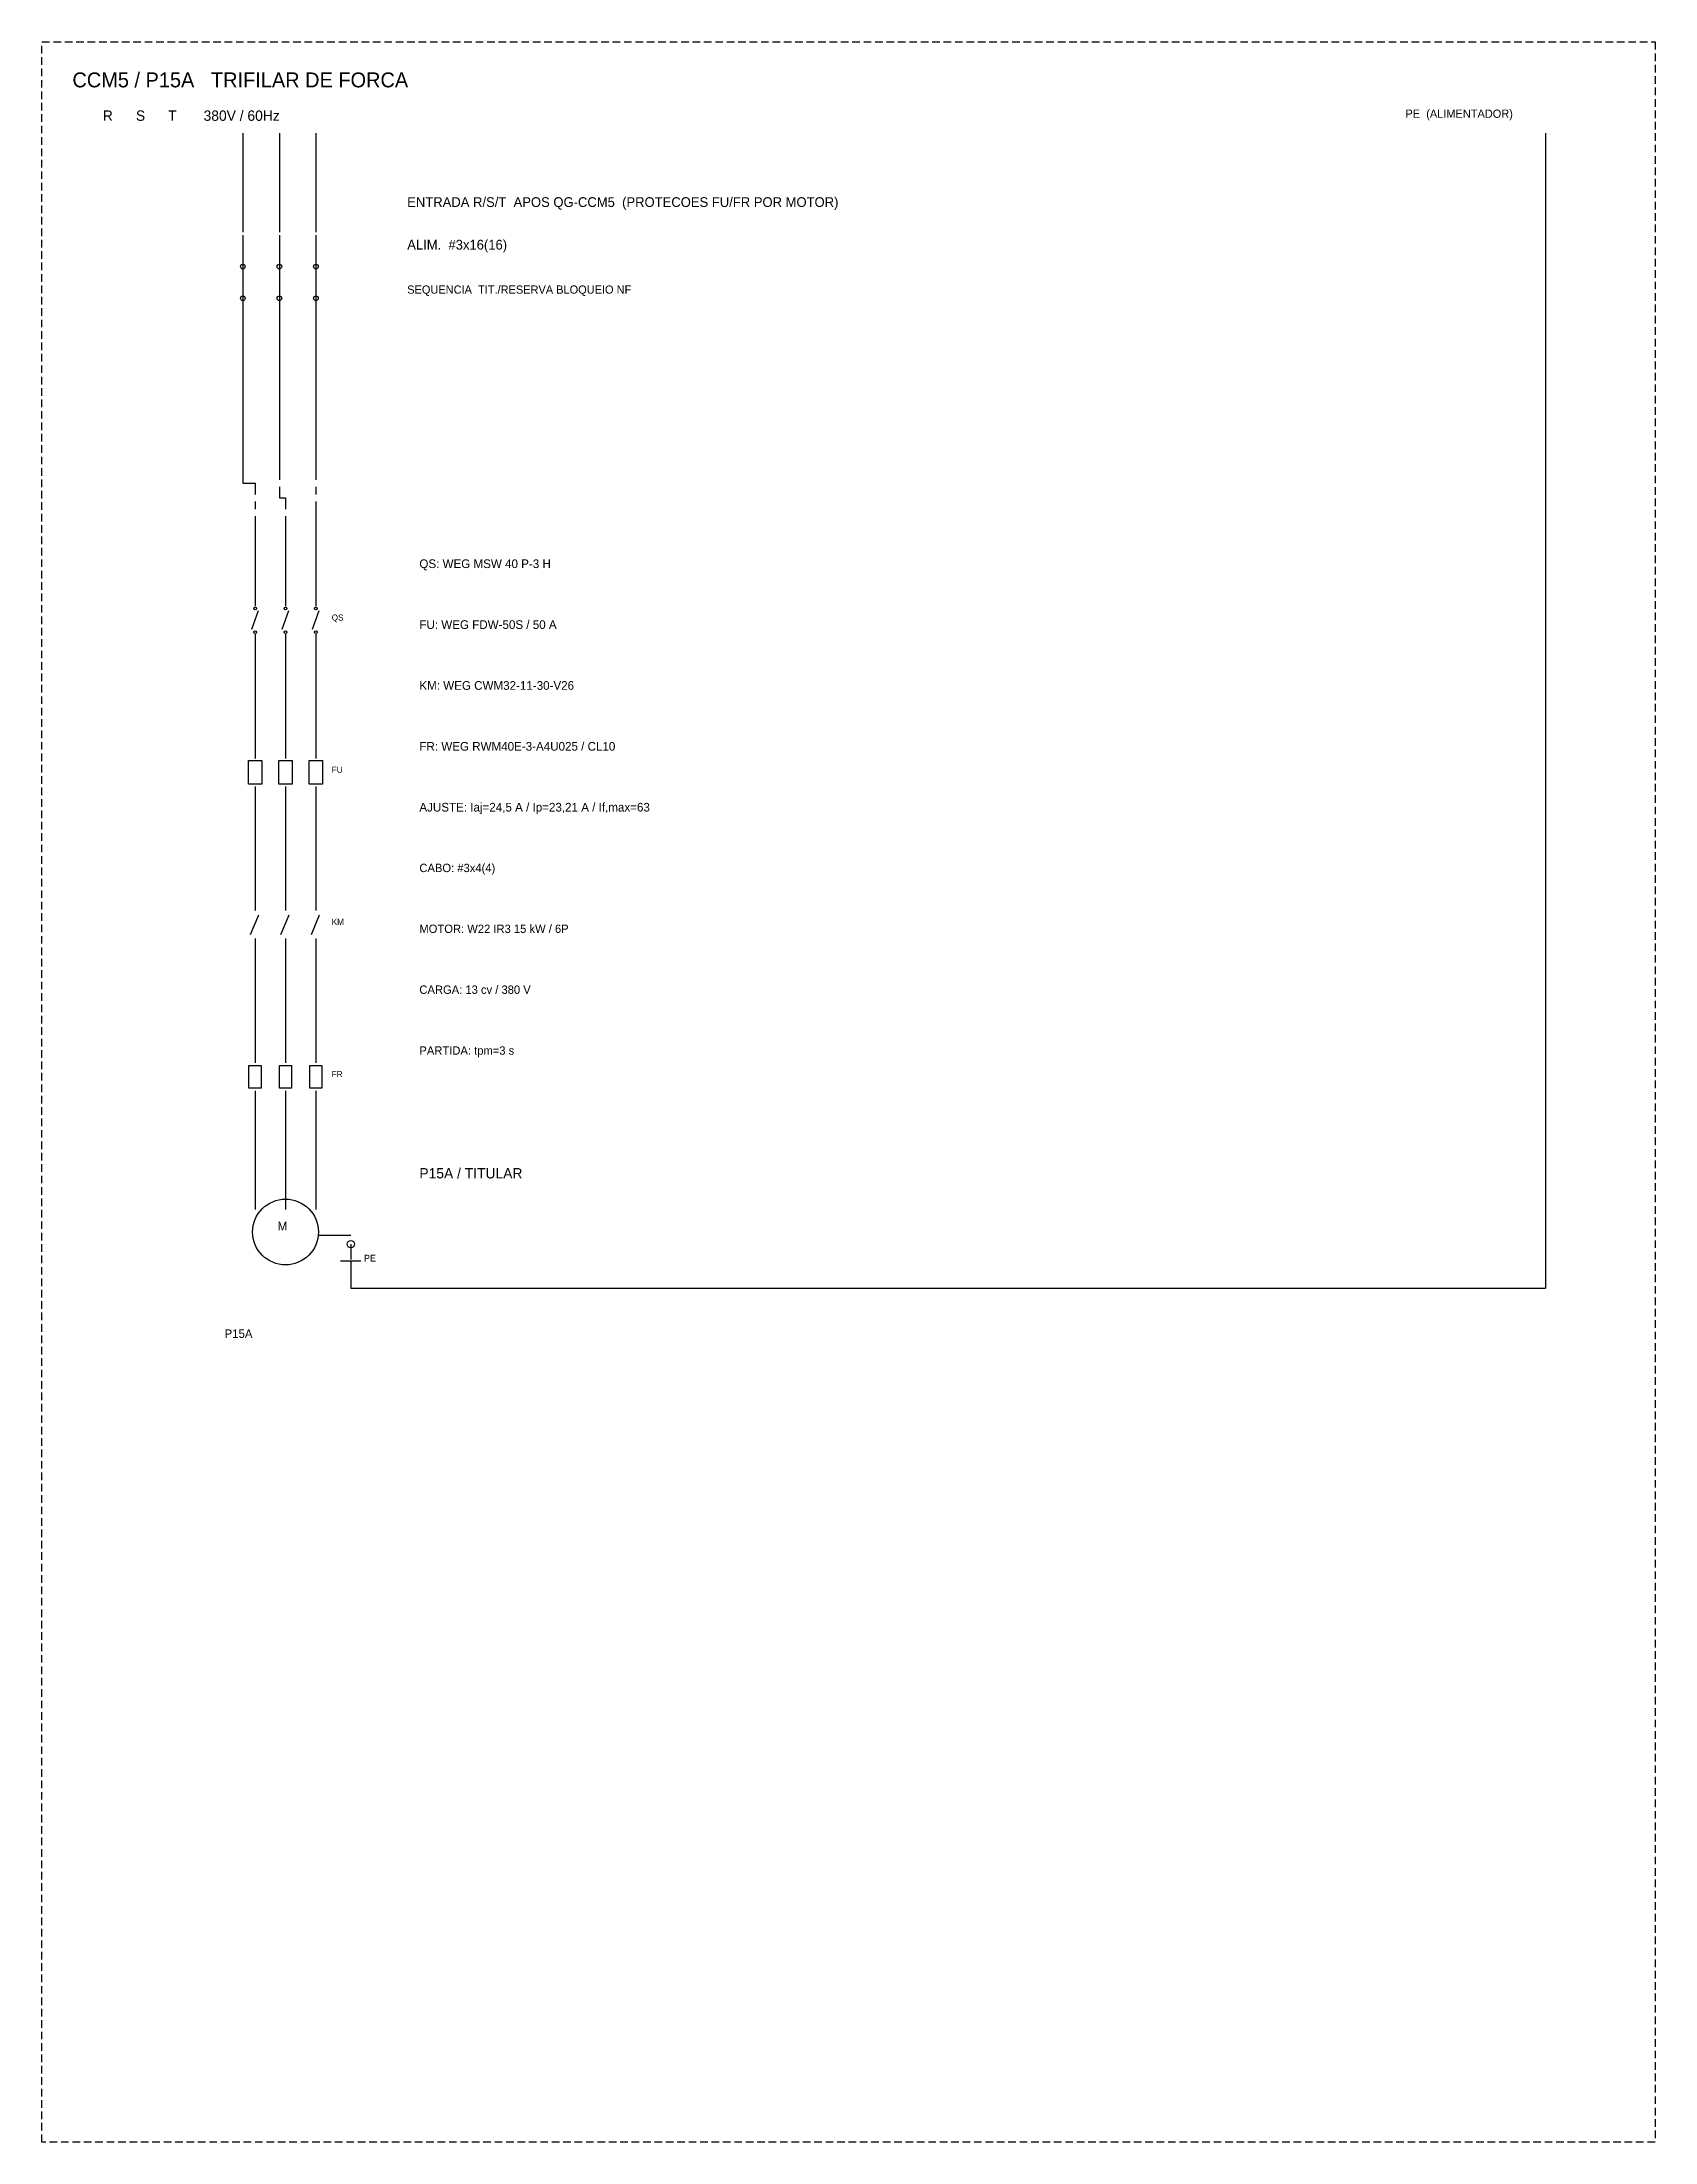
# Model space of a CAD drawing. Extents: x -646 to 641, y -554 to 322.
# Drawn here: x -41.8 to 11.2, y -469 to -400 of the extents above; entities that cross this region are included whole.
import ezdxf

# ---------------------------------------------------------------- set-up
doc = ezdxf.new("R2010")
doc.units = 0
doc.header["$MEASUREMENT"] = 0
doc.linetypes.add('HIDDEN', pattern=[0.375, 0.25, -0.125])
doc.layers.add('_ELT_UNIFILAR_PROC_TEXTO', color=1, linetype='Continuous')
doc.layers.add('ELET_TRIFILAR_TEXTO', color=4, linetype='Continuous')
doc.layers.add('ELET_TRIFILAR_DESENHO', color=5, linetype='Continuous', plot=False)

msp = doc.modelspace()

# ---------------------------------------------------------------- texts
at = {"layer": '_ELT_UNIFILAR_PROC_TEXTO', "attachment_point": 1}
for s, insert, char_height in [('P15A / TITULAR', (-29.4, -437), 0.34), ('P15A', (-35.8, -442.3), 0.28)]:
    msp.add_mtext(s, dxfattribs=dict(at, insert=insert, char_height=char_height))
at = {"layer": 'ELET_TRIFILAR_TEXTO', "attachment_point": 1}
for s, insert, char_height in [('CCM5 / P15A   TRIFILAR DE FORCA', (-40.8, -401), 0.49), ('R      S      T       380V / 60Hz', (-39.8, -402.25), 0.34), ('PE  (ALIMENTADOR)', (3, -402.22), 0.27), ('ENTRADA R/S/T  APOS QG-CCM5  (PROTECOES FU/FR POR MOTOR)', (-29.8, -405.1), 0.32), ('ALIM.  #3x16(16)', (-29.8, -406.5), 0.32), ('SEQUENCIA  TIT./RESERVA BLOQUEIO NF', (-29.8, -408), 0.27), ('QS: WEG MSW 40 P-3 H', (-29.4, -417), 0.285), ('QS', (-32.28, -418.81), 0.2), ('FU: WEG FDW-50S / 50 A', (-29.4, -419), 0.285), ('KM: WEG CWM32-11-30-V26', (-29.4, -421), 0.285), ('FR: WEG RWM40E-3-A4U025 / CL10', (-29.4, -423), 0.285), ('FU', (-32.28, -423.81), 0.2), ('AJUSTE: Iaj=24,5 A / Ip=23,21 A / If,max=63', (-29.4, -425), 0.285), ('CABO: #3x4(4)', (-29.4, -427), 0.275), ('KM', (-32.28, -428.81), 0.2), ('MOTOR: W22 IR3 15 kW / 6P', (-29.4, -429), 0.275), ('CARGA: 13 cv / 380 V', (-29.4, -431), 0.275), ('PARTIDA: tpm=3 s', (-29.4, -433), 0.275), ('FR', (-32.28, -433.81), 0.2), ('M', (-34.06, -438.76), 0.29), ('PE', (-31.22, -439.85), 0.22)]:
    msp.add_mtext(s, dxfattribs=dict(at, insert=insert, char_height=char_height))

# ---------------------------------------------------------------- linework, layer by layer
at = {"layer": 'ELET_TRIFILAR_DESENHO'}
for p, q in [((-35.2, -403), (-35.2, -406.25)), ((-34, -403), (-34, -406.25)), ((-32.8, -403), (-32.8, -406.25)), ((7.6, -403), (7.6, -440.95)), ((-35.2, -406.35), (-35.2, -407.29)), ((-34, -406.35), (-34, -407.29)), ((-32.8, -406.35), (-32.8, -407.29)), ((-35.2, -407.29), (-35.2, -408.51)), ((-34, -407.29), (-34, -408.51)), ((-32.8, -407.29), (-32.8, -408.51)), ((-35.2, -408.51), (-35.2, -409.45)), ((-34, -408.51), (-34, -409.45)), ((-32.8, -408.51), (-32.8, -409.45)), ((-35.2, -409.45), (-35.2, -414.5)), ((-34, -409.45), (-34, -414.385)), ((-32.8, -409.45), (-32.8, -414.385)), ((-35.2, -414.5), (-34.8, -414.5)), ((-34.8, -414.5), (-34.8, -414.865)), ((-34, -414.615), (-34, -414.98)), ((-32.8, -414.615), (-32.8, -414.865)), ((-34.8, -415.095), (-34.8, -415.345)), ((-34, -414.98), (-33.8, -414.98)), ((-33.8, -414.98), (-33.8, -415.345)), ((-32.8, -415.095), (-32.8, -415.46)), ((-34.8, -415.575), (-34.8, -416.4)), ((-33.8, -415.575), (-33.8, -416.4)), ((-32.8, -415.46), (-32.8, -415.46)), ((-32.8, -415.46), (-32.8, -416.4)), ((-34.8, -416.4), (-34.8, -417.68)), ((-33.8, -416.4), (-33.8, -417.68)), ((-32.8, -416.4), (-32.8, -417.68)), ((-34.8, -417.68), (-34.8, -418.54)), ((-33.8, -417.68), (-33.8, -418.54)), ((-32.8, -417.68), (-32.8, -418.54)), ((-34.91, -419.29), (-34.69, -418.68)), ((-33.91, -419.29), (-33.69, -418.68)), ((-32.91, -419.29), (-32.69, -418.68)), ((-34.8, -419.46), (-34.8, -420.32)), ((-33.8, -419.46), (-33.8, -420.32)), ((-32.8, -419.46), (-32.8, -420.32)), ((-34.8, -420.32), (-34.8, -422.68)), ((-33.8, -420.32), (-33.8, -422.68)), ((-32.8, -420.32), (-32.8, -422.68)), ((-34.8, -422.68), (-34.8, -423.54)), ((-33.8, -422.68), (-33.8, -423.54)), ((-32.8, -422.68), (-32.8, -423.54)), ((-34.8, -424.46), (-34.8, -425.32)), ((-33.8, -424.46), (-33.8, -425.32)), ((-32.8, -424.46), (-32.8, -425.32)), ((-34.8, -425.32), (-34.8, -427.68)), ((-33.8, -425.32), (-33.8, -427.68)), ((-32.8, -425.32), (-32.8, -427.68)), ((-34.8, -427.68), (-34.8, -428.54)), ((-33.8, -427.68), (-33.8, -428.54)), ((-32.8, -427.68), (-32.8, -428.54)), ((-34.95, -429.33), (-34.68, -428.68)), ((-33.95, -429.33), (-33.68, -428.68)), ((-32.95, -429.33), (-32.68, -428.68)), ((-34.8, -429.46), (-34.8, -430.32)), ((-33.8, -429.46), (-33.8, -430.32)), ((-32.8, -429.46), (-32.8, -430.32)), ((-34.8, -430.32), (-34.8, -432.68)), ((-33.8, -430.32), (-33.8, -432.68)), ((-32.8, -430.32), (-32.8, -432.68)), ((-34.8, -432.68), (-34.8, -433.54)), ((-33.8, -432.68), (-33.8, -433.54)), ((-32.8, -432.68), (-32.8, -433.54)), ((-34.8, -434.46), (-34.8, -435.32)), ((-33.8, -434.46), (-33.8, -435.32)), ((-32.8, -434.46), (-32.8, -435.32)), ((-34.8, -435.32), (-34.8, -437)), ((-33.8, -435.32), (-33.8, -437)), ((-32.8, -435.32), (-32.8, -437)), ((-34.8, -437), (-34.8, -438.36)), ((-33.8, -437), (-33.8, -438.36)), ((-32.8, -437), (-32.8, -438.36)), ((-32.72, -439.2), (-31.65, -439.2)), ((-31.65, -439.5), (-31.65, -440)), ((-31.99, -440.05), (-31.32, -440.05)), ((-31.65, -440.05), (-31.65, -440.95)), ((-31.65, -440.95), (7.6, -440.95))]:
    msp.add_line(p, q, dxfattribs=at)
at = {"layer": 'ELET_TRIFILAR_DESENHO', "linetype": 'HIDDEN'}
msp.add_lwpolyline([(-41.8, -400), (11.2, -400), (11.2, -469), (-41.8, -469)], close=True, dxfattribs=at)
at = {"layer": 'ELET_TRIFILAR_DESENHO'}
for points in [[(-35.02, -423.61), (-34.58, -423.61), (-34.58, -424.39), (-35.02, -424.39)], [(-34.02, -423.61), (-33.58, -423.61), (-33.58, -424.39), (-34.02, -424.39)], [(-33.02, -423.61), (-32.58, -423.61), (-32.58, -424.39), (-33.02, -424.39)], [(-35, -433.63), (-34.6, -433.63), (-34.6, -434.37), (-35, -434.37)], [(-34, -433.63), (-33.6, -433.63), (-33.6, -434.37), (-34, -434.37)], [(-33, -433.63), (-32.6, -433.63), (-32.6, -434.37), (-33, -434.37)]]:
    msp.add_lwpolyline(points, close=True, dxfattribs=at)
for centre, radius in [((-35.2, -407.38), 0.075), ((-34, -407.38), 0.075), ((-32.8, -407.38), 0.075), ((-35.2, -408.42), 0.075), ((-34, -408.42), 0.075), ((-32.8, -408.42), 0.075), ((-34.8, -418.61), 0.045), ((-33.8, -418.61), 0.045), ((-32.8, -418.61), 0.045), ((-34.8, -419.39), 0.045), ((-33.8, -419.39), 0.045), ((-32.8, -419.39), 0.045), ((-33.8, -439.1), 1.08), ((-31.65, -439.5), 0.12)]:
    msp.add_circle(centre, radius, dxfattribs=at)

msp.set_redraw_order([(e.dxf.handle, doc.entitydb.next_handle()) for e in msp.query("TEXT MTEXT ATTDEF DIMENSION ARC_DIMENSION")])  # texts and dimensions are drawn at this point

doc.saveas('drawing.dxf')
